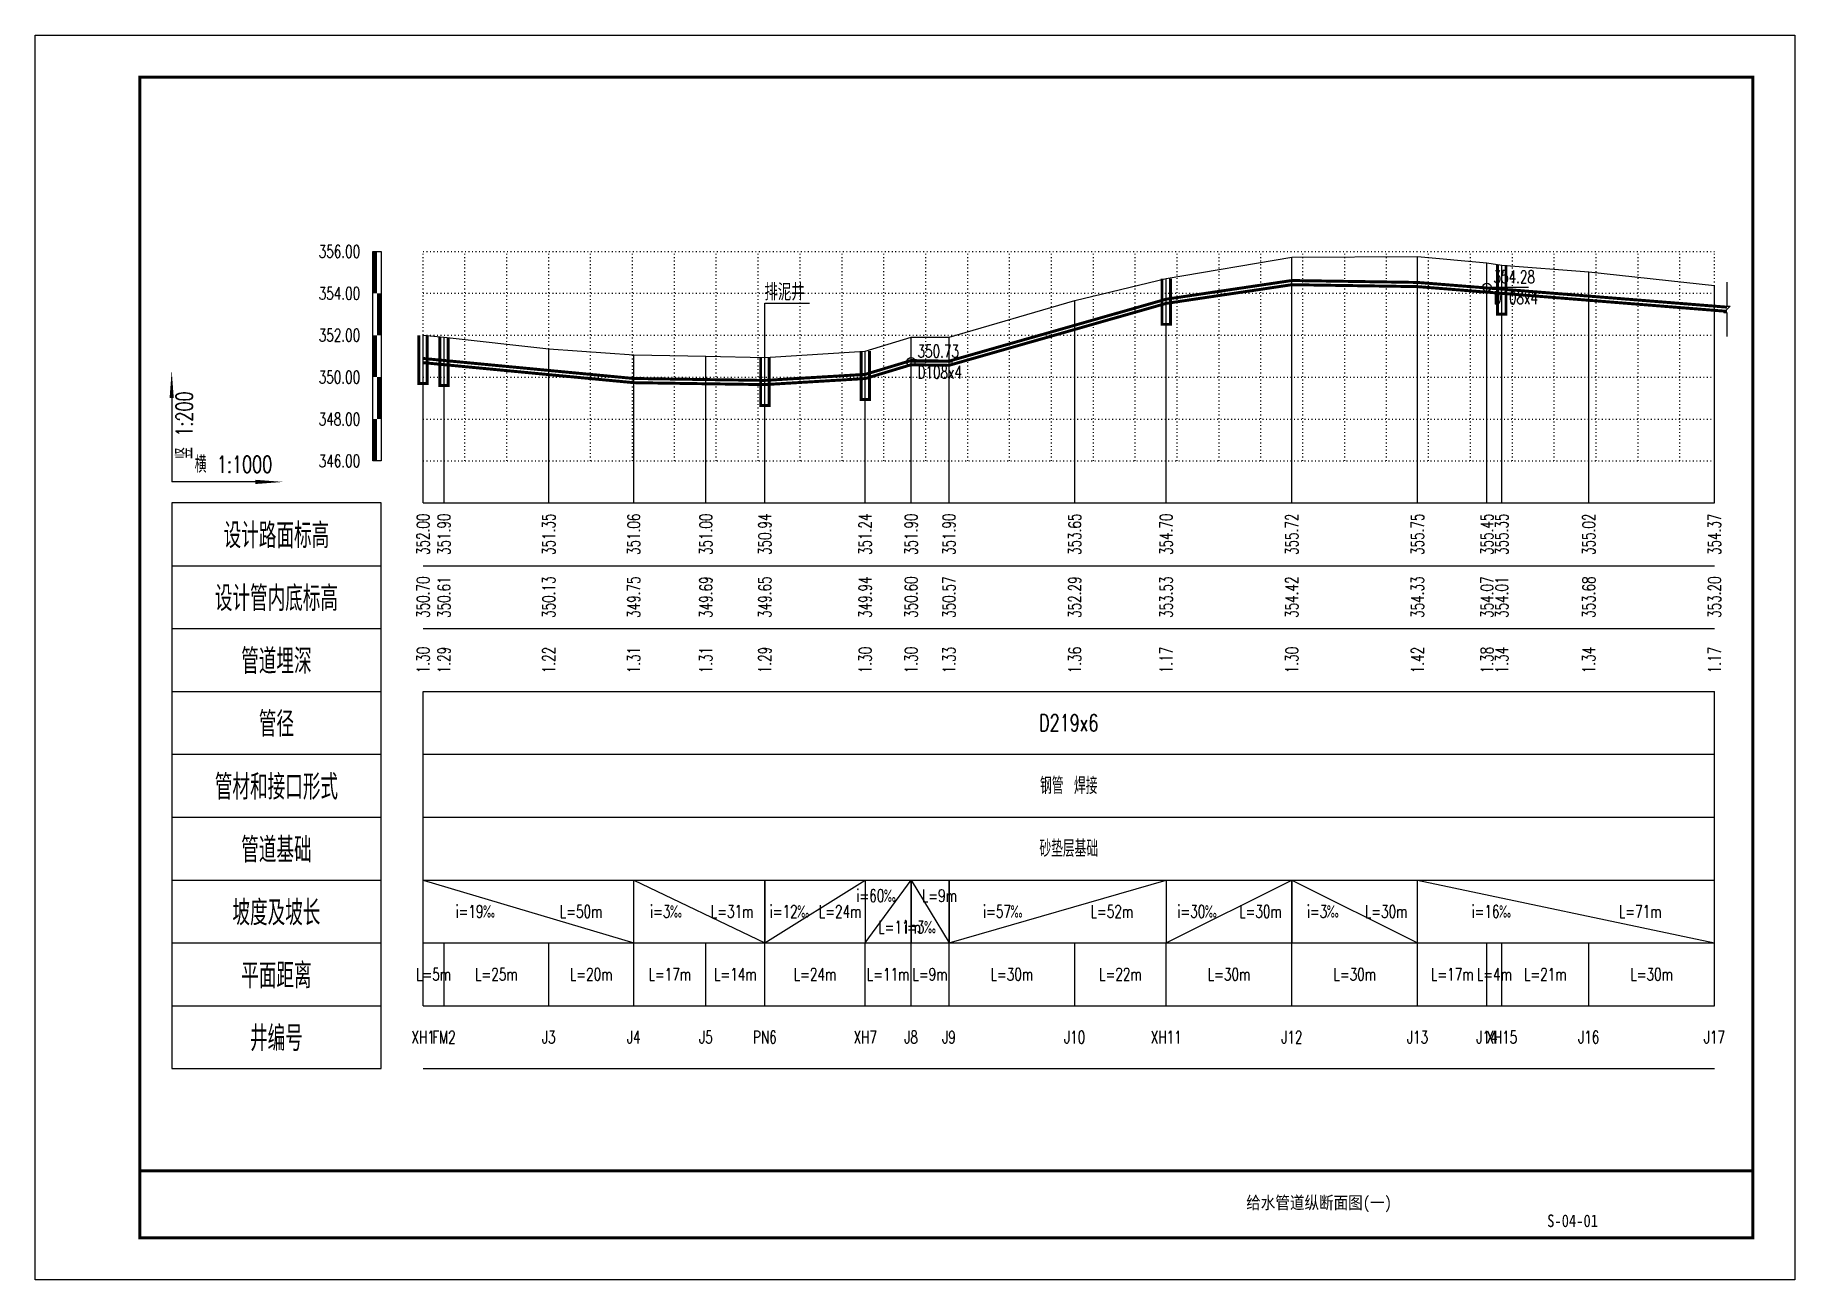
# Model space of a CAD drawing. Extents: x 566669 to 567929, y 3427063 to 3427212.
# Drawn here: x 566668.9 to 566878.9, y 3427063.1 to 3427211.6 of the extents above; entities that cross this region are included whole.
import ezdxf
from ezdxf.enums import TextEntityAlignment as Align

# ---------------------------------------------------------------- set-up
doc = ezdxf.new("R2010")
doc.units = 0
doc.header["$LTSCALE"] = 10
doc.linetypes.add('CENTER', pattern=[50.8, 31.75, -6.35, 6.35, -6.35])
doc.linetypes.add('DOT', pattern=[6.35, 0, -6.35])
doc.layers.get('0').update_dxf_attribs({"linetype": 'CONTINUOUS'})
for name, color, linetype in [('0-BZ', 7, 'CONTINUOUS'), ('0-TK', 7, 'CONTINUOUS'), ('DMZBWG', 8, 'DOT'), ('GPSCOMMON', 7, 'CONTINUOUS'), ('hy_dm_gs_subpipe', 7, 'CONTINUOUS'), ('hydm_common_pipe', 7, 'CONTINUOUS'), ('hydm_gs_natureline', 7, 'CONTINUOUS'), ('hydm_gs_pipe', 7, 'CONTINUOUS'), ('hydm_gs_well', 7, 'CONTINUOUS')]:
    doc.layers.add(name, color=color, linetype=linetype)
doc.styles.add('-宋体', font='', dxfattribs={"width": 0.75})
doc.styles.add('GPSHZ', font='txt.shx', dxfattribs={"width": 0.8, "bigfont": 'hztxt.shx'})
doc.styles.get('-宋体').set_extended_font_data('SimSun')

msp = doc.modelspace()

# ---------------------------------------------------------------- texts
at = {"layer": '0-BZ', "color": 0, "ltscale": 15, "style": '-宋体', "width": 0.85}
for s, p in [('给水管道纵断面图(一)', (566822.07, 3427072.24)), ('S-04-01', (566852.33, 3427070.16))]:
    msp.add_text(s, height=1.5, rotation=359.9624, dxfattribs=at).set_placement(p, align=Align.MIDDLE)
at = {"layer": 'GPSCOMMON', "style": 'GPSHZ', "width": 0.8}
msp.add_text('排泥井', height=2, dxfattribs=at).set_placement((566755.88, 3427179.97))
at = {"layer": 'hy_dm_gs_subpipe', "style": 'GPSHZ', "width": 0.7}
for s, p in [('354.28', (566842.89, 3427182.04)), ('350.73', (566774.15, 3427173.16))]:
    msp.add_text(s, height=1.5, dxfattribs=at).set_placement(p)
for p in [(566842.89, 3427181.04), (566774.15, 3427172.16)]:
    msp.add_text('D108x4', height=1.5, dxfattribs=at).set_placement(p, align=Align.TOP_LEFT)
at = {"layer": 'hydm_common_pipe', "style": 'GPSHZ', "width": 0.7}
for s, p in [('356.00', (566707.64, 3427185.82)), ('354.00', (566707.64, 3427180.82)), ('352.00', (566707.64, 3427175.82)), ('350.00', (566707.64, 3427170.82)), ('348.00', (566707.64, 3427165.82)), ('346.00', (566707.64, 3427160.82))]:
    msp.add_text(s, height=1.5, dxfattribs=at).set_placement(p, align=Align.MIDDLE_RIGHT)
msp.add_text('竖 1:200', height=2, rotation=90, dxfattribs=at).set_placement((566685.64, 3427161.07), align=Align.TOP_LEFT)
msp.add_text('横 1:1000', height=2, dxfattribs=at).set_placement((566687.89, 3427158.82), align=Align.BOTTOM_LEFT)
for s, p in [('352.00', (566715.14, 3427152.07)), ('351.90', (566717.64, 3427152.07)), ('351.35', (566730.14, 3427152.07)), ('351.06', (566740.28, 3427152.07)), ('351.00', (566748.9, 3427152.07)), ('350.94', (566755.93, 3427152.07)), ('351.24', (566767.91, 3427152.07)), ('351.90', (566773.38, 3427152.07)), ('351.90', (566777.91, 3427152.07)), ('353.65', (566792.91, 3427152.07)), ('354.70', (566803.83, 3427152.07)), ('355.72', (566818.83, 3427152.07)), ('355.75', (566833.83, 3427152.07)), ('355.45', (566842.11, 3427152.07)), ('355.35', (566843.88, 3427152.07)), ('355.02', (566854.26, 3427152.07)), ('354.37', (566869.26, 3427152.07)), ('350.70', (566715.14, 3427144.57)), ('350.61', (566717.64, 3427144.57)), ('350.13', (566730.14, 3427144.57)), ('349.75', (566740.28, 3427144.57)), ('349.69', (566748.9, 3427144.57)), ('349.65', (566755.93, 3427144.57)), ('349.94', (566767.91, 3427144.57)), ('350.60', (566773.38, 3427144.57)), ('350.57', (566777.91, 3427144.57)), ('352.29', (566792.91, 3427144.57)), ('353.53', (566803.83, 3427144.57)), ('354.42', (566818.83, 3427144.57)), ('354.33', (566833.83, 3427144.57)), ('354.07', (566842.11, 3427144.57)), ('354.01', (566843.88, 3427144.57)), ('353.68', (566854.26, 3427144.57)), ('353.20', (566869.26, 3427144.57)), ('1.30', (566715.14, 3427137.07)), ('1.29', (566717.64, 3427137.07)), ('1.22', (566730.14, 3427137.07)), ('1.31', (566740.28, 3427137.07)), ('1.31', (566748.9, 3427137.07)), ('1.29', (566755.93, 3427137.07)), ('1.30', (566767.91, 3427137.07)), ('1.30', (566773.38, 3427137.07)), ('1.33', (566777.91, 3427137.07)), ('1.36', (566792.91, 3427137.07)), ('1.17', (566803.83, 3427137.07)), ('1.30', (566818.83, 3427137.07)), ('1.42', (566833.83, 3427137.07)), ('1.38', (566842.11, 3427137.07)), ('1.34', (566843.88, 3427137.07)), ('1.34', (566854.26, 3427137.07)), ('1.17', (566869.26, 3427137.07))]:
    msp.add_text(s, height=1.5, rotation=90, dxfattribs=at).set_placement(p, align=Align.MIDDLE_CENTER)
for s, height, p in [('D219x6', 2, (566792.2, 3427129.57)), ('钢管 焊接', 2, (566792.2, 3427122.07)), ('砂垫层基础', 2, (566792.2, 3427114.57)), ('i=60‰', 1.5, (566769.27, 3427108.95)), ('i=19‰', 1.5, (566721.43, 3427107.07)), ('L=50m', 1.5, (566734, 3427107.07)), ('i=3‰', 1.5, (566744.19, 3427107.07)), ('L=31m', 1.5, (566752.02, 3427107.07)), ('i=12‰', 1.5, (566758.93, 3427107.07)), ('L=24m', 1.5, (566764.91, 3427107.07)), ('L=9m', 1.5, (566776.77, 3427108.95)), ('i=57‰', 1.5, (566784.39, 3427107.07)), ('L=52m', 1.5, (566797.35, 3427107.07)), ('i=30‰', 1.5, (566807.58, 3427107.07)), ('L=30m', 1.5, (566815.08, 3427107.07)), ('i=3‰', 1.5, (566822.58, 3427107.07)), ('L=30m', 1.5, (566830.08, 3427107.07)), ('i=16‰', 1.5, (566842.69, 3427107.07)), ('L=71m', 1.5, (566860.4, 3427107.07)), ('L=11m', 1.5, (566772.01, 3427105.2)), ('i=3‰', 1.5, (566774.51, 3427105.2)), ('L=5m', 1.5, (566716.39, 3427099.57)), ('L=25m', 1.5, (566723.89, 3427099.57)), ('L=20m', 1.5, (566735.21, 3427099.57)), ('L=17m', 1.5, (566744.59, 3427099.57)), ('L=14m', 1.5, (566752.41, 3427099.57)), ('L=24m', 1.5, (566761.92, 3427099.57)), ('L=11m', 1.5, (566770.64, 3427099.57)), ('L=9m', 1.5, (566775.64, 3427099.57)), ('L=30m', 1.5, (566785.41, 3427099.57)), ('L=22m', 1.5, (566798.37, 3427099.57)), ('L=30m', 1.5, (566811.33, 3427099.57)), ('L=30m', 1.5, (566826.33, 3427099.57)), ('L=17m', 1.5, (566837.97, 3427099.57)), ('L=4m', 1.5, (566843, 3427099.57)), ('L=21m', 1.5, (566849.07, 3427099.57)), ('L=30m', 1.5, (566861.76, 3427099.57)), ('XH1', 1.5, (566715.14, 3427092.07)), ('FM2', 1.5, (566717.64, 3427092.07)), ('J3', 1.5, (566730.14, 3427092.07)), ('J4', 1.5, (566740.28, 3427092.07)), ('J5', 1.5, (566748.9, 3427092.07)), ('PN6', 1.5, (566755.93, 3427092.07)), ('XH7', 1.5, (566767.91, 3427092.07)), ('J8', 1.5, (566773.38, 3427092.07)), ('J9', 1.5, (566777.91, 3427092.07)), ('J10', 1.5, (566792.91, 3427092.07)), ('XH11', 1.5, (566803.83, 3427092.07)), ('J12', 1.5, (566818.83, 3427092.07)), ('J13', 1.5, (566833.83, 3427092.07)), ('J14', 1.5, (566842.11, 3427092.07)), ('XH15', 1.5, (566843.88, 3427092.07)), ('J16', 1.5, (566854.26, 3427092.07)), ('J17', 1.5, (566869.26, 3427092.07))]:
    msp.add_text(s, height=height, dxfattribs=at).set_placement(p, align=Align.MIDDLE_CENTER)

# ---------------------------------------------------------------- blocks, each defined once
blk = doc.blocks.new('dafgdahgsdfh')
at = {"layer": '0-TK'}
blk.add_lwpolyline([(43209.45, 121009.57), (43419.45, 121009.57), (43419.45, 120861.07), (43209.45, 120861.07)], close=True, dxfattribs=at)
blk = doc.blocks.new('hygx_gszdtablehead20')
at = {"layer": 'GPSCOMMON'}
for p, q in [((0, 135), (0, 0)), ((50, 135), (0, 135)), ((50, 0), (50, 135)), ((0, 120), (50, 120)), ((0, 105), (50, 105)), ((0, 90), (50, 90)), ((0, 75), (50, 75)), ((0, 60), (50, 60)), ((0, 45), (50, 45)), ((0, 30), (50, 30)), ((0, 15), (50, 15)), ((0, 0), (50, 0)), ((0, 0), (50, 0))]:
    blk.add_line(p, q, dxfattribs=at)
at = {"layer": 'GPSCOMMON', "style": 'GPSHZ', "width": 0.7}
for s, p in [('设计路面标高', (25, 127.5)), ('设计管内底标高', (25, 112.5)), ('管道埋深', (25, 97.5)), ('管径', (25, 82.5)), ('管材和接口形式', (25, 67.5)), ('管道基础', (25, 52.5)), ('坡度及坡长', (25, 37.5)), ('平面距离', (25, 22.5)), ('井编号', (25, 7.5))]:
    blk.add_text(s, height=6, dxfattribs=at).set_placement(p, align=Align.MIDDLE)
blk = doc.blocks.new('SWYGXX')
at = {"color": 0}
blk.add_circle((0, 0), 1, dxfattribs=at)

# ---------------------------------------------------------------- linework, layer by layer
at = {"layer": '0-TK', "const_width": 0.35}
for points in [[(566873.85, 3427068.12), (566681.35, 3427068.12), (566681.35, 3427206.62), (566873.85, 3427206.62)], [(566681.35, 3427206.62), (566873.85, 3427206.62), (566873.85, 3427076.12), (566681.35, 3427076.12)]]:
    msp.add_lwpolyline(points, close=True, dxfattribs=at)
at = {"layer": 'DMZBWG', "ltscale": 0.005}
for p, q in [((566715.14, 3427185.82), (566869.26, 3427185.82)), ((566715.14, 3427160.82), (566715.14, 3427185.82)), ((566720.14, 3427160.82), (566720.14, 3427185.82)), ((566725.14, 3427160.82), (566725.14, 3427185.82)), ((566730.14, 3427160.82), (566730.14, 3427185.82)), ((566735.14, 3427160.82), (566735.14, 3427185.82)), ((566740.14, 3427160.82), (566740.14, 3427185.82)), ((566745.14, 3427160.82), (566745.14, 3427185.82)), ((566750.14, 3427160.82), (566750.14, 3427185.82)), ((566755.14, 3427160.82), (566755.14, 3427185.82)), ((566760.14, 3427160.82), (566760.14, 3427185.82)), ((566765.14, 3427160.82), (566765.14, 3427185.82)), ((566770.14, 3427160.82), (566770.14, 3427185.82)), ((566775.14, 3427160.82), (566775.14, 3427185.82)), ((566780.14, 3427160.82), (566780.14, 3427185.82)), ((566785.14, 3427160.82), (566785.14, 3427185.82)), ((566790.14, 3427160.82), (566790.14, 3427185.82)), ((566795.14, 3427160.82), (566795.14, 3427185.82)), ((566800.14, 3427160.82), (566800.14, 3427185.82)), ((566805.14, 3427160.82), (566805.14, 3427185.82)), ((566810.14, 3427160.82), (566810.14, 3427185.82)), ((566815.14, 3427160.82), (566815.14, 3427185.82)), ((566820.14, 3427160.82), (566820.14, 3427185.82)), ((566825.14, 3427160.82), (566825.14, 3427185.82)), ((566830.14, 3427160.82), (566830.14, 3427185.82)), ((566835.14, 3427160.82), (566835.14, 3427185.82)), ((566840.14, 3427160.82), (566840.14, 3427185.82)), ((566845.14, 3427160.82), (566845.14, 3427185.82)), ((566850.14, 3427160.82), (566850.14, 3427185.82)), ((566855.14, 3427160.82), (566855.14, 3427185.82)), ((566860.14, 3427160.82), (566860.14, 3427185.82)), ((566865.14, 3427160.82), (566865.14, 3427185.82)), ((566869.26, 3427160.82), (566869.26, 3427185.82)), ((566715.14, 3427180.82), (566869.26, 3427180.82)), ((566715.14, 3427175.82), (566869.26, 3427175.82)), ((566715.14, 3427170.82), (566869.26, 3427170.82)), ((566715.14, 3427165.82), (566869.26, 3427165.82)), ((566715.14, 3427160.82), (566869.26, 3427160.82))]:
    msp.add_line(p, q, dxfattribs=at)
at = {"layer": 'GPSCOMMON'}
msp.add_lwpolyline([(566668.85, 3427211.62), (566878.85, 3427211.62), (566878.85, 3427063.12), (566668.85, 3427063.12)], close=True, dxfattribs=at)
msp.add_lwpolyline([(566755.93, 3427173.17), (566755.93, 3427179.63), (566761.24, 3427179.63)], dxfattribs=at)
at = {"layer": 'hy_dm_gs_subpipe'}
for points in [[(566842.11, 3427181.54), (566847.05, 3427181.54)], [(566773.38, 3427172.66), (566778.31, 3427172.66)]]:
    msp.add_lwpolyline(points, dxfattribs=at)
at = {"layer": 'hydm_common_pipe'}
for p, q in [((566715.14, 3427155.82), (566869.26, 3427155.82)), ((566715.14, 3427148.32), (566869.26, 3427148.32)), ((566715.14, 3427140.82), (566869.26, 3427140.82)), ((566715.14, 3427133.32), (566869.26, 3427133.32)), ((566715.14, 3427125.82), (566869.26, 3427125.82)), ((566715.14, 3427118.32), (566869.26, 3427118.32)), ((566715.14, 3427110.82), (566869.26, 3427110.82)), ((566715.14, 3427103.32), (566869.26, 3427103.32)), ((566715.14, 3427095.82), (566869.26, 3427095.82)), ((566715.14, 3427088.32), (566869.26, 3427088.32))]:
    msp.add_line(p, q, dxfattribs=at)
at = {"layer": 'hydm_common_pipe', "const_width": 0.5}
for points in [[(566709.39, 3427180.82), (566709.39, 3427185.82)], [(566709.89, 3427175.82), (566709.89, 3427180.82)], [(566709.39, 3427170.82), (566709.39, 3427175.82)], [(566709.89, 3427165.82), (566709.89, 3427170.82)], [(566709.39, 3427160.82), (566709.39, 3427165.82)]]:
    msp.add_lwpolyline(points, dxfattribs=at)
at = {"layer": 'hydm_common_pipe'}
for points in [[(566709.14, 3427160.82), (566709.14, 3427185.82), (566710.14, 3427185.82), (566710.14, 3427160.82), (566709.14, 3427160.82)], [(566685.14, 3427168.32), (566685.14, 3427158.32)], [(566695.14, 3427158.32), (566685.14, 3427158.32)], [(566715.14, 3427125.82), (566715.14, 3427133.32)], [(566869.26, 3427125.82), (566869.26, 3427133.32)], [(566715.14, 3427118.32), (566715.14, 3427125.82)], [(566869.26, 3427118.32), (566869.26, 3427125.82)], [(566715.14, 3427110.82), (566715.14, 3427118.32)], [(566869.26, 3427110.82), (566869.26, 3427118.32)], [(566715.14, 3427103.32), (566715.14, 3427110.82), (566740.28, 3427103.32), (566740.28, 3427110.82)], [(566740.28, 3427103.32), (566740.28, 3427110.82), (566755.93, 3427103.32), (566755.93, 3427110.82)], [(566755.93, 3427110.82), (566755.93, 3427103.32), (566767.91, 3427110.82), (566767.91, 3427103.32)], [(566767.91, 3427110.82), (566767.91, 3427103.32), (566773.38, 3427110.82), (566773.38, 3427103.32)], [(566773.38, 3427103.32), (566773.38, 3427110.82), (566777.91, 3427103.32), (566777.91, 3427110.82)], [(566777.91, 3427110.82), (566777.91, 3427103.32), (566803.83, 3427110.82), (566803.83, 3427103.32)], [(566803.83, 3427110.82), (566803.83, 3427103.32), (566818.83, 3427110.82), (566818.83, 3427103.32)], [(566818.83, 3427103.32), (566818.83, 3427110.82), (566833.83, 3427103.32), (566833.83, 3427110.82)], [(566833.83, 3427103.32), (566833.83, 3427110.82), (566869.26, 3427103.32), (566869.26, 3427110.82)], [(566715.14, 3427095.82), (566715.14, 3427103.32)], [(566717.64, 3427095.82), (566717.64, 3427103.32)], [(566717.64, 3427095.82), (566717.64, 3427103.32)], [(566730.14, 3427095.82), (566730.14, 3427103.32)], [(566730.14, 3427095.82), (566730.14, 3427103.32)], [(566740.28, 3427095.82), (566740.28, 3427103.32)], [(566740.28, 3427095.82), (566740.28, 3427103.32)], [(566748.9, 3427095.82), (566748.9, 3427103.32)], [(566748.9, 3427095.82), (566748.9, 3427103.32)], [(566755.93, 3427095.82), (566755.93, 3427103.32)], [(566755.93, 3427095.82), (566755.93, 3427103.32)], [(566767.91, 3427095.82), (566767.91, 3427103.32)], [(566767.91, 3427095.82), (566767.91, 3427103.32)], [(566773.38, 3427095.82), (566773.38, 3427103.32)], [(566773.38, 3427095.82), (566773.38, 3427103.32)], [(566777.91, 3427095.82), (566777.91, 3427103.32)], [(566777.91, 3427095.82), (566777.91, 3427103.32)], [(566792.91, 3427095.82), (566792.91, 3427103.32)], [(566792.91, 3427095.82), (566792.91, 3427103.32)], [(566803.83, 3427095.82), (566803.83, 3427103.32)], [(566803.83, 3427095.82), (566803.83, 3427103.32)], [(566818.83, 3427095.82), (566818.83, 3427103.32)], [(566818.83, 3427095.82), (566818.83, 3427103.32)], [(566833.83, 3427095.82), (566833.83, 3427103.32)], [(566833.83, 3427095.82), (566833.83, 3427103.32)], [(566842.11, 3427095.82), (566842.11, 3427103.32)], [(566842.11, 3427095.82), (566842.11, 3427103.32)], [(566843.88, 3427095.82), (566843.88, 3427103.32)], [(566843.88, 3427095.82), (566843.88, 3427103.32)], [(566854.26, 3427095.82), (566854.26, 3427103.32)], [(566854.26, 3427095.82), (566854.26, 3427103.32)], [(566869.26, 3427095.82), (566869.26, 3427103.32)]]:
    msp.add_lwpolyline(points, dxfattribs=at)
for points in [[(566685.14, 3427168.32, 0.5, 0, 0), (566685.14, 3427171.66, 0, 0, 0)], [(566695.14, 3427158.32, 0.5, 0, 0), (566698.48, 3427158.32, 0, 0, 0)]]:
    msp.add_lwpolyline(points, format="xyseb", dxfattribs=at)
at = {"layer": 'hydm_gs_natureline', "color": 7, "linetype": 'Continuous'}
msp.add_lwpolyline([(566715.14, 3427175.82), (566717.64, 3427175.57), (566730.14, 3427174.2), (566740.28, 3427173.47), (566748.9, 3427173.32), (566755.93, 3427173.17), (566767.91, 3427173.92), (566773.38, 3427175.57), (566777.91, 3427175.57), (566792.91, 3427179.95), (566803.83, 3427182.57), (566818.83, 3427185.12), (566833.83, 3427185.2), (566842.11, 3427184.45), (566843.88, 3427184.2), (566854.26, 3427183.37), (566869.26, 3427181.75)], dxfattribs=at)
at = {"layer": 'hydm_gs_pipe', "color": 1, "linetype": 'Continuous', "const_width": 0.35}
for points in [[(566803.83, 3427180.12), (566818.83, 3427182.35)], [(566803.83, 3427179.62), (566818.83, 3427181.85)], [(566818.83, 3427182.35), (566833.83, 3427182.12)], [(566818.83, 3427181.85), (566833.83, 3427181.62)], [(566833.83, 3427182.12), (566842.11, 3427181.46)], [(566833.83, 3427181.62), (566842.11, 3427180.96)], [(566842.11, 3427181.46), (566843.88, 3427181.32)], [(566842.11, 3427180.96), (566843.88, 3427180.82)], [(566843.88, 3427181.32), (566854.26, 3427180.49)], [(566792.91, 3427177.01), (566803.83, 3427180.12)], [(566792.91, 3427176.51), (566803.83, 3427179.62)], [(566843.88, 3427180.82), (566854.26, 3427179.99)], [(566854.26, 3427180.49), (566869.26, 3427179.29)], [(566854.26, 3427179.99), (566869.26, 3427178.79)], [(566869.26, 3427179.29), (566870.75, 3427179.17)], [(566777.91, 3427172.73), (566792.91, 3427177.01)], [(566869.26, 3427178.79), (566870.75, 3427178.67)], [(566777.91, 3427172.23), (566792.91, 3427176.51)], [(566715.14, 3427173.05), (566717.64, 3427172.81)], [(566715.14, 3427172.55), (566717.64, 3427172.31)], [(566717.64, 3427172.81), (566730.14, 3427171.62)], [(566767.91, 3427171.15), (566773.38, 3427172.8)], [(566773.38, 3427172.8), (566777.91, 3427172.73)], [(566717.64, 3427172.31), (566730.14, 3427171.12)], [(566730.14, 3427171.62), (566740.28, 3427170.66)], [(566730.14, 3427171.12), (566740.28, 3427170.16)], [(566740.28, 3427170.66), (566748.9, 3427170.53)], [(566748.9, 3427170.53), (566755.93, 3427170.43)], [(566755.93, 3427170.43), (566767.91, 3427171.15)], [(566755.93, 3427169.93), (566767.91, 3427170.65)], [(566767.91, 3427170.65), (566773.38, 3427172.3)], [(566773.38, 3427172.3), (566777.91, 3427172.23)], [(566740.28, 3427170.16), (566748.9, 3427170.03)], [(566748.9, 3427170.03), (566755.93, 3427169.93)]]:
    msp.add_lwpolyline(points, dxfattribs=at)
at = {"layer": 'hydm_gs_pipe', "color": 7, "lineweight": -3}
msp.add_lwpolyline([(566870.75, 3427182.17), (566870.75, 3427179.29), (566871.13, 3427179.29), (566870.38, 3427178.54), (566870.75, 3427178.54), (566870.75, 3427175.67)], dxfattribs=at)
at = {"layer": 'hydm_gs_well', "color": 7, "linetype": 'CENTER'}
for points in [[(566818.83, 3427155.82), (566818.83, 3427185.12)], [(566833.83, 3427155.82), (566833.83, 3427185.2)], [(566842.11, 3427155.82), (566842.11, 3427184.45)], [(566843.88, 3427155.82), (566843.88, 3427184.2)], [(566854.26, 3427155.82), (566854.26, 3427183.37)], [(566803.83, 3427155.82), (566803.83, 3427182.57)], [(566869.26, 3427155.82), (566869.26, 3427181.75)], [(566792.91, 3427155.82), (566792.91, 3427179.95)], [(566715.14, 3427155.82), (566715.14, 3427175.82)], [(566717.64, 3427155.82), (566717.64, 3427175.57)], [(566773.38, 3427155.82), (566773.38, 3427175.57)], [(566777.91, 3427155.82), (566777.91, 3427175.57)], [(566730.14, 3427155.82), (566730.14, 3427174.2)], [(566740.28, 3427155.82), (566740.28, 3427173.47)], [(566748.9, 3427155.82), (566748.9, 3427173.32)], [(566755.93, 3427155.82), (566755.93, 3427173.17)], [(566767.91, 3427155.82), (566767.91, 3427173.92)]]:
    msp.add_lwpolyline(points, dxfattribs=at)
at = {"layer": 'hydm_gs_well', "color": 7, "linetype": 'Continuous', "const_width": 0.35}
for points in [[(566843.38, 3427184.2), (566843.38, 3427178.32), (566844.38, 3427178.32), (566844.38, 3427184.2)], [(566803.33, 3427182.57), (566803.33, 3427177.12), (566804.33, 3427177.12), (566804.33, 3427182.57)], [(566714.64, 3427175.82), (566714.64, 3427170.05), (566715.64, 3427170.05), (566715.64, 3427175.82)], [(566717.14, 3427175.57), (566717.14, 3427169.81), (566718.14, 3427169.81), (566718.14, 3427175.57)], [(566755.43, 3427173.17), (566755.43, 3427167.43), (566756.43, 3427167.43), (566756.43, 3427173.17)], [(566767.41, 3427173.92), (566767.41, 3427168.15), (566768.41, 3427168.15), (566768.41, 3427173.92)]]:
    msp.add_lwpolyline(points, dxfattribs=at)

# ---------------------------------------------------------------- block references
at = {"layer": 'GPSCOMMON'}
msp.add_blockref('dafgdahgsdfh', (523459.4, 3306202.05), dxfattribs=at)
msp.add_blockref('dafgdahgsdfh', (523459.4, 3306202.05), dxfattribs=at)
at = {"layer": 'hy_dm_gs_subpipe', "xscale": 0.5, "yscale": 0.5}
for p in [(566842.11, 3427181.54), (566773.38, 3427172.66)]:
    msp.add_blockref('SWYGXX', p, dxfattribs=at)
at = {"layer": 'hydm_common_pipe', "xscale": 0.5, "yscale": 0.5, "zscale": 0.5}
msp.add_blockref('hygx_gszdtablehead20', (566685.14, 3427088.32), dxfattribs=at)

msp.set_redraw_order([(e.dxf.handle, doc.entitydb.next_handle()) for e in msp.query("TEXT MTEXT ATTDEF DIMENSION ARC_DIMENSION")])  # texts and dimensions are drawn at this point

doc.saveas('drawing.dxf')
